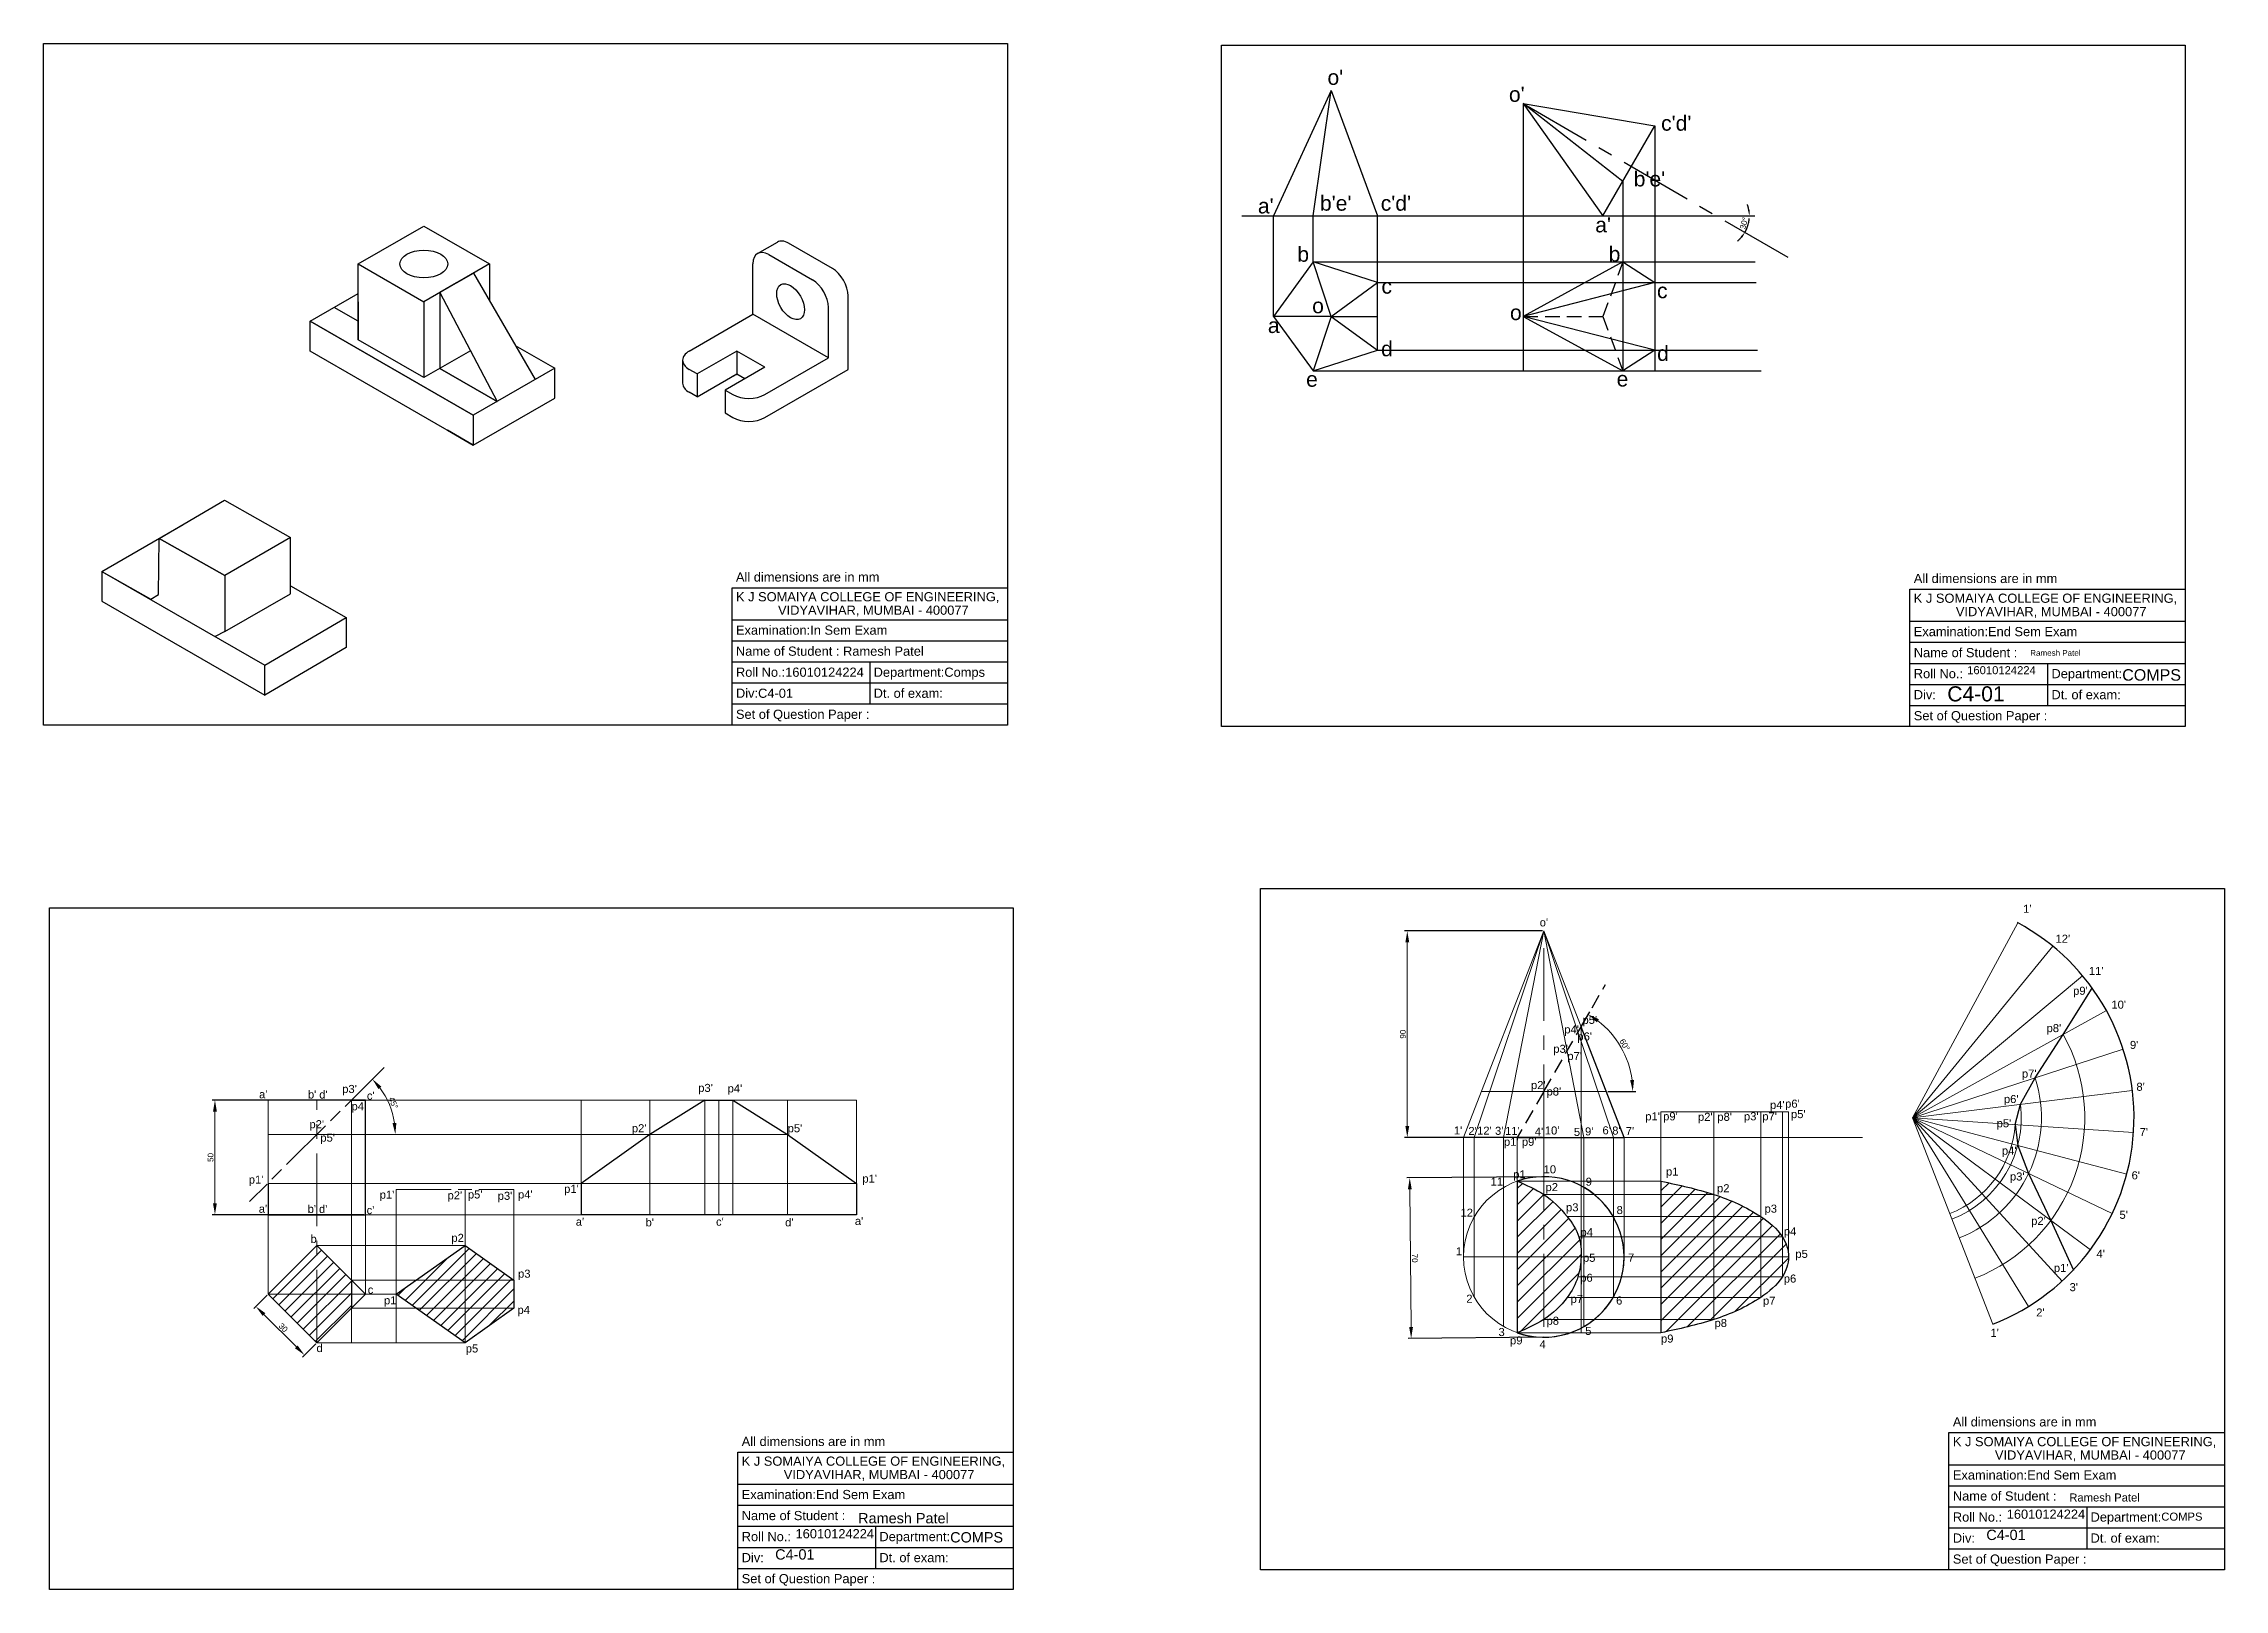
# Model space of a CAD drawing. Header units: millimetres. Extents: x 320 to 4122, y 180 to 2351.
# Drawn here: x 2645 to 3595, y 1206 to 1880 of the extents above; entities that cross this region are included whole.
import ezdxf

# ---------------------------------------------------------------- set-up
doc = ezdxf.new("R2010")
doc.units = ezdxf.units.MM
for name, pattern in [('ACAD_ISO08W100', [36, 24, -3, 6, -3]), ('CENTER', [50.8, 31.75, -6.35, 6.35, -6.35]), ('HIDDEN', [9.525, 6.35, -3.175])]:
    doc.linetypes.add(name, pattern=pattern)
doc.styles.add('Annotative', font='arial.ttf')
doc.styles.get("Standard").update_dxf_attribs({"font": 'arial.ttf'})
doc.dimstyles.new('Copy of ISO-25', dxfattribs={"dimtxt": 2.5, "dimasz": 5, "dimexe": 1.25, "dimexo": 0.625, "dimtad": 1, "dimtoh": 1, "dimtxsty": 'Standard', "dimcen": 2.5, "dimadec": 0, "dimazin": 0, "dimtfac": 1, "dimtmove": 0, "dimatfit": 3, "dimfxl": 1, "dimlwd": 9, "dimarcsym": 0})
doc.dimstyles.new('ISO-25', dxfattribs={"dimtxt": 2.5, "dimasz": 2.5, "dimexe": 1.25, "dimexo": 0.625, "dimtad": 1, "dimtxsty": 'Standard', "dimcen": 2.5, "dimadec": 0, "dimazin": 0, "dimtfac": 1, "dimtmove": 0, "dimatfit": 3, "dimfxl": 1, "dimarcsym": 0})
pattern_1 = [(45, (1401.2404, 1368.169), (-2.65165, 2.65165), [])]
pattern_2 = [(45, (1401.5303, 1468.1666), (-3.535534, 3.535534), [])]

msp = doc.modelspace()

# ---------------------------------------------------------------- texts
for s, height, p in [('All dimensions are in mm', 4.00791, (2946.46, 1645.315)), ('K J SOMAIYA COLLEGE OF ENGINEERING, ', 4.00791, (2946.46, 1636.708)), ('VIDYAVIHAR, MUMBAI - 400077', 4.00791, (2964.797, 1630.856)), ('Examination:In Sem Exam ', 4.00791, (2946.46, 1622.159)), ('Name of Student : Ramesh Patel', 4.00791, (2946.46, 1612.992)), ('Roll No.:16010124224', 4.00791, (2946.46, 1603.826)), ('Department:Comps ', 4.00791, (3006.46, 1603.826)), ('Div:C4-01', 4.0079, (2946.46, 1594.659)), ('Dt. of exam:', 4.00791, (3006.46, 1594.659)), ('Set of Question Paper : ', 4.00791, (2946.46, 1585.492))]:
    msp.add_text(s, height=height).set_placement(p)
at = {"lineweight": -3}
for s, height, p in [('All dimensions are in mm', 4.00791, (3459.701, 1644.686)), ('K J SOMAIYA COLLEGE OF ENGINEERING, ', 4.00791, (3459.701, 1636.078)), ('Examination:End Sem Exam ', 4.00791, (3459.701, 1621.529)), ('VIDYAVIHAR, MUMBAI - 400077', 4.00791, (3478.037, 1630.226)), ('Name of Student : ', 4.00791, (3459.701, 1612.363)), ('Roll No.: ', 4.0079, (3459.701, 1603.196)), ('Department: ', 4.00791, (3519.701, 1603.196)), ('Div: ', 4.0079, (3459.701, 1594.029)), ('Dt. of exam:', 4.00791, (3519.701, 1594.029)), ('Set of Question Paper : ', 4.00791, (3459.701, 1584.863)), ('All dimensions are in mm', 4.00791, (3476.73, 1277.076)), ('All dimensions are in mm', 4.00791, (2948.968, 1268.556)), ('K J SOMAIYA COLLEGE OF ENGINEERING, ', 4.00791, (2948.968, 1259.948)), ('K J SOMAIYA COLLEGE OF ENGINEERING, ', 4.00791, (3476.73, 1268.468)), ('VIDYAVIHAR, MUMBAI - 400077', 4.00791, (3495.066, 1262.616)), ('VIDYAVIHAR, MUMBAI - 400077', 4.00791, (2967.304, 1254.096)), ('Examination:End Sem Exam ', 4.00791, (3476.73, 1253.919)), ('Examination:End Sem Exam ', 4.00791, (2948.968, 1245.399)), ('Name of Student : ', 4.00791, (3476.73, 1244.753)), ('Name of Student : ', 4.00791, (2948.968, 1236.233)), ('Roll No.: ', 4.0079, (3476.73, 1235.586)), ('Department: ', 4.00791, (3536.73, 1235.586)), ('Roll No.: ', 4.0079, (2948.968, 1227.066)), ('Department: ', 4.00791, (3008.968, 1227.066)), ('Div: ', 4.0079, (3476.73, 1226.419)), ('Dt. of exam:', 4.00791, (3536.73, 1226.419)), ('Div: ', 4.0079, (2948.968, 1217.899)), ('Dt. of exam:', 4.00791, (3008.968, 1217.899)), ('Set of Question Paper : ', 4.00791, (3476.73, 1217.253)), ('Set of Question Paper : ', 4.00791, (2948.968, 1208.733))]:
    msp.add_text(s, height=height, dxfattribs=at).set_placement(p)
at = {"lineweight": 9}
for s, p in [("1'", (3507.328, 1500.966)), ("o'", (3296.697, 1495.013)), ("12'", (3521.47, 1487.92)), ("11'", (3535.987, 1473.845)), ("p9'", (3529.127, 1465.228)), ("p5'", (3315.339, 1452.535)), ("10'", (3545.823, 1459.172)), ("p4'", (3307.405, 1448.376)), ("p6'", (3313.113, 1445.321)), ("p8'", (3517.563, 1448.943)), ("9'", (3553.902, 1441.623)), ("p3'", (3302.615, 1439.924)), ("p7'", (3308.743, 1436.79)), ("p3'", (2774.893, 1422.437)), ("p3'", (2930.021, 1422.893)), ("p4'", (2942.839, 1422.673)), ("p2'", (3292.912, 1424.114)), ("p7'", (3506.826, 1429.115)), ("8'", (3556.712, 1423.372)), ("p4'", (2778.945, 1414.875)), ("p8'", (3299.675, 1421.314)), ("p4'", (3397.062, 1415.47)), ("p6'", (3403.635, 1416.007)), ("p6'", (3498.977, 1418.024)), ("p2'", (2760.615, 1407.063)), ("p2'", (2901.105, 1405.302)), ("p5'", (2968.987, 1405.302)), ("1'", (3259.303, 1404.325)), ("2'", (3265.609, 1404.101)), ("12'", (3269.409, 1404.249)), ("3'", (3277.238, 1404.183)), ("11'", (3281.622, 1404.157)), ("4'", (3294.583, 1403.862)), ("10'", (3298.926, 1404.326)), ("5'", (3311.582, 1403.704)), ("9'", (3316.454, 1403.919)), ("6'", (3324.054, 1404.408)), ("8'", (3328.288, 1404.295)), ("7'", (3334.198, 1404.092)), ("p1'", (3342.685, 1410.489)), ("p9'", (3350.486, 1410.489)), ("p2'", (3365.666, 1410.278)), ("p8'", (3374.099, 1410.278)), ("p3'", (3385.695, 1410.489)), ("p7'", (3393.706, 1410.489)), ("p5'", (3406.191, 1411.465)), ("p5'", (3495.809, 1407.474)), ("7'", (3558.118, 1403.657)), ("p5'", (2765.36, 1401.194)), ("p1'", (3281.122, 1399.406)), ("p9'", (3288.922, 1399.406)), ("p4'", (3498.106, 1395.548)), ('p1', (3285.133, 1385.204)), ('10', (3298.4, 1387.391)), ('p1', (3351.748, 1386.419)), ("p3'", (3501.608, 1384.274)), ("6'", (3554.605, 1384.764)), ("p1'", (2734.18, 1382.927)), ("p1'", (2791.238, 1376.352)), ("p2'", (2820.782, 1376.057)), ("p5'", (2829.646, 1376.438)), ("p3'", (2842.645, 1375.848)), ("p4'", (2851.508, 1376.438)), ("p1'", (2871.593, 1378.89)), ("p1'", (3001.565, 1383.358)), ('11', (3275.314, 1382.023)), ('p2', (3299.226, 1379.641)), ('9', (3316.717, 1381.998)), ('p2', (3373.967, 1379.149)), ('12', (3262.18, 1368.502)), ('p3', (3308.171, 1370.844)), ('8', (3330.207, 1369.643)), ('p3', (3394.665, 1370.257)), ("p2'", (3510.85, 1364.926)), ("5'", (3549.335, 1367.566)), ('b', (2761.077, 1357.056)), ('p2', (2822.472, 1357.533)), ('p4', (3314.472, 1360.004)), ('p4', (3403.074, 1360.371)), ('1', (3260.169, 1351.653)), ('p5', (3315.537, 1348.822)), ('7', (3335.204, 1348.926)), ('p5', (3408.096, 1350.538)), ("4'", (3539.314, 1350.572)), ('p3', (2851.514, 1341.919)), ('p6', (3314.35, 1340.139)), ('p6', (3403.058, 1339.78)), ("p1'", (3520.736, 1344.429)), ('c', (2786.012, 1334.93)), ('p1', (2793.11, 1330.296)), ('2', (3264.72, 1330.996)), ('p7', (3310.136, 1330.903)), ('6', (3329.992, 1330.204)), ('p7', (3394.007, 1330.15)), ("3'", (3527.581, 1336.033)), ('p4', (2851.268, 1326.13)), ('p8', (3299.67, 1321.396)), ('p8', (3372.875, 1320.415)), ("2'", (3513.073, 1325.013)), ('d', (2763.693, 1309.493)), ('p5', (2828.732, 1309.318)), ('3', (3278.744, 1316.466)), ('p9', (3283.765, 1312.84)), ('4', (3296.639, 1311.161)), ('5', (3316.524, 1316.972)), ('p9', (3349.558, 1313.621)), ("1'", (3493.104, 1316.132))]:
    msp.add_text(s, height=3.5, dxfattribs=at).set_placement(p)
at = {"linetype": 'ACAD_ISO08W100', "lineweight": 30}
for s, p in [("a'", (2738.649, 1420.093)), ("b'", (2759.951, 1420.007)), ("d'", (2764.895, 1419.986)), ("c'", (2785.654, 1419.506)), ("a'", (2738.532, 1370.2)), ("b'", (2759.834, 1370.114)), ("d'", (2764.778, 1370.094)), ("c'", (2785.537, 1369.613)), ("a'", (2876.661, 1364.573)), ("b'", (2907.067, 1364.275)), ("c'", (2937.772, 1364.573)), ("d'", (2967.88, 1364.275)), ("a'", (2998.286, 1364.871))]:
    msp.add_text(s, height=3.5, dxfattribs=at).set_placement(p)
at = {"color": 0, "linetype": 'HIDDEN', "attachment_point": 1, "style": 'Annotative'}
for s, insert, char_height, width in [("o'", (3204.224, 1868.408), 6.5759, 14.35582), ("o'", (3283.29, 1861.014), 6.5759, 14.35582), ("c'd'", (3349.594, 1848.425), 6.5759, 10.11626), ("b'e'", (3337.673, 1824.12), 6.5759, 12.04317), ("a'", (3173.907, 1812.357), 6.5759, 8.5528), ("b'e'", (3200.94, 1813.552), 6.5759, 12.04317), ("c'd'", (3227.435, 1813.552), 6.5759, 10.11626), ("a'", (3320.907, 1804.1), 6.5759, 8.5528), ('b', (3191.085, 1791.304), 6.576, 7.4142), ('b', (3326.756, 1791.385, 27.499), 6.576, 7.4142), ('c', (3227.739, 1777.39, 50), 6.576, 10.44167), ('c', (3347.801, 1775.395), 6.576, 10.44167), ('a', (3178.241, 1760.234), 6.576, 5.35288), ('o', (3197.549, 1768.869), 6.576, 2.87129), ('o', (3283.75, 1765.873), 6.576, 2.87129), ('d', (3227.59, 1750.102), 6.576, 11.26688), ('d', (3347.859, 1748.106), 6.576, 11.26688), ('e', (3194.916, 1736.819), 6.576, 21.40707), ('e', (3330.227, 1736.936), 6.576, 21.40707)]:
    msp.add_mtext(s, dxfattribs=dict(at, insert=insert, char_height=char_height, width=width))
at = {"color": 0, "lineweight": -3, "width": 67.57155, "attachment_point": 1, "style": 'Annotative'}
for insert, char_height in [((3510.451, 1615.471), 2.5), ((3527.48, 1247.861), 3.5), ((2999.718, 1239.341), 4.5)]:
    msp.add_mtext('Ramesh Patel', dxfattribs=dict(at, insert=insert, char_height=char_height))
at = {"color": 0, "linetype": 'CENTER', "lineweight": -3, "attachment_point": 1}
for s, width, gutter_width, insert, char_height in [('16010124224', 35.49995, 33.072, (3482.969, 1608.449), 3.5), ('C4-01', 37.18188, 32.88, (3474.297, 1599.676), 6.5759), ('16010124224', 35.29298, 32.88, (3500.202, 1240.839), 4), ('16010124224', 35.29298, 32.88, (2972.44, 1232.32), 4), ('C4-01', 37.18188, 32.88, (3491.326, 1232.066), 4.5), ('C4-01', 37.18188, 32.88, (2963.564, 1223.546), 4.5)]:
    msp.add_mtext_dynamic_manual_height_columns(s, width=width, gutter_width=gutter_width, heights=[0], dxfattribs=dict(at, insert=insert, char_height=char_height))
at = {"color": 0, "linetype": 'CENTER', "lineweight": -3, "width": 17.92962, "attachment_point": 1, "style": 'Annotative'}
for insert, char_height in [((3550.54, 1607.131), 5), ((3567.569, 1239.521), 3.5), ((3039.807, 1231.001), 4.5)]:
    msp.add_mtext('COMPS', dxfattribs=dict(at, insert=insert, char_height=char_height))

# ---------------------------------------------------------------- blocks, each defined once
blk = doc.blocks.new('*D30')
at = {"color": 0, "lineweight": -2, "transparency": 16777216}
for p, q in [((2784.38, 1419.33), (2718.19, 1419.33)), ((2784.38, 1369.33), (2718.19, 1369.33))]:
    blk.add_line(p, q, dxfattribs=at)
at = {"color": 0, "lineweight": 9, "transparency": 16777216}
blk.add_line((2719.44, 1374.33), (2719.44, 1414.33), dxfattribs=at)
for points in [[(2718.6, 1414.33), (2720.27, 1414.33), (2719.44, 1419.33)], [(2718.6, 1374.33), (2720.27, 1374.33), (2719.44, 1369.33)]]:
    blk.add_solid(points, dxfattribs=at)
at = {"layer": 'Defpoints', "color": 0, "lineweight": 9, "transparency": 16777216}
for p in [(2719.44, 1419.33), (2785, 1419.33), (2785, 1369.33)]:
    blk.add_point(p, dxfattribs=at)
at = {"color": 0, "lineweight": 9, "transparency": 16777216, "insert": (2717.53, 1394.33), "char_height": 2.5, "attachment_point": 5, "rotation": 90}
blk.add_mtext('50', dxfattribs=at)
blk = doc.blocks.new('*D31')
at = {"color": 0, "lineweight": -2, "transparency": 16777216}
for p, q in [((2742.13, 1334.29), (2736.36, 1328.52)), ((2763.35, 1313.08), (2757.58, 1307.31))]:
    blk.add_line(p, q, dxfattribs=at)
at = {"color": 0, "lineweight": 9, "transparency": 16777216}
blk.add_line((2754.92, 1311.72), (2740.78, 1325.87), dxfattribs=at)
for points in [[(2741.37, 1326.46), (2740.19, 1325.28), (2737.25, 1329.4)], [(2755.51, 1312.31), (2754.33, 1311.14), (2758.46, 1308.19)]]:
    blk.add_solid(points, dxfattribs=at)
at = {"layer": 'Defpoints', "color": 0, "lineweight": 9, "transparency": 16777216}
for p in [(2742.58, 1334.73), (2737.25, 1329.4), (2763.79, 1313.52)]:
    blk.add_point(p, dxfattribs=at)
at = {"color": 0, "lineweight": 9, "transparency": 16777216, "insert": (2749.2, 1320.14), "char_height": 2.5, "attachment_point": 5, "rotation": 315}
blk.add_mtext('30', dxfattribs=at)
blk = doc.blocks.new('*D32')
at = {"color": 0, "lineweight": 9, "transparency": 16777216}
blk.add_arc((2763.89, 1404.33), 34.15, 8.39604, 36.60396, dxfattribs=at)
for points in [[(2790.67, 1424.15), (2791.93, 1425.24), (2788.03, 1428.48)], [(2798.5, 1409.38), (2796.84, 1409.26), (2798.04, 1404.33)]]:
    blk.add_solid(points, dxfattribs=at)
at = {"layer": 'Defpoints', "color": 0, "lineweight": 9, "transparency": 16777216}
for p in [(2795.67, 1436.11), (2796.87, 1413.17), (2763.79, 1404.33), (2968.99, 1404.33), (2730.48, 1370.93)]:
    blk.add_point(p, dxfattribs=at)
at = {"color": 0, "lineweight": 30, "transparency": 16777216, "insert": (2797.19, 1418.12), "char_height": 2.5, "attachment_point": 5, "rotation": 292.5}
blk.add_mtext('45°', dxfattribs=at)
blk = doc.blocks.new('*D27')
at = {"color": 0, "linetype": 'HIDDEN', "lineweight": -2, "transparency": 16777216}
for start, end in [(9.97765, 19.9553), (329.82744, 360), (309.87214, 319.84979)]:
    blk.add_arc((3373.69, 1804.76), 14.37, start, end, dxfattribs=at)
at = {"color": 0, "linetype": 'HIDDEN', "lineweight": 9, "transparency": 16777216}
for points in [[(3388.27, 1807.29), (3387.44, 1807.21), (3388.07, 1804.76)], [(3384.34, 1795.73), (3385.02, 1795.25), (3386.12, 1797.54)]]:
    blk.add_solid(points, dxfattribs=at)
at = {"layer": 'Defpoints', "color": 0, "linetype": 'HIDDEN', "lineweight": 9, "transparency": 16777216}
for p in [(3289.54, 1853.68), (3166.89, 1804.76), (3387.19, 1799.82), (3390.52, 1804.76, 50), (3405.53, 1786.25)]:
    blk.add_point(p, dxfattribs=at)
at = {"color": 0, "linetype": 'HIDDEN', "transparency": 16777216, "insert": (3385.74, 1801.51), "char_height": 2.5, "attachment_point": 5, "rotation": 74.91372}
blk.add_mtext('30°', dxfattribs=at)
blk = doc.blocks.new('*U37')
at = {"lineweight": 9}
blk.add_line((-25.3, 41.12), (25.3, -41.12), dxfattribs=at)
blk = doc.blocks.new('*U38')
at = {"color": 0, "linetype": 'ByBlock', "lineweight": -2, "transparency": 16777216}
for p, rotation in [((1802.74, 138.59), 120.0345967717313), ((1810.37, 133.48), 109.1223607015739), ((1816.89, 127.02), 98.21012463141652), ((1822.07, 119.44), 87.29788856125911), ((1825.73, 111.01), 76.38565249110171), ((1827.72, 102.05), 65.47341642094432), ((1827.98, 92.87), 54.56118035078692), ((1826.5, 83.81), 43.64894428062951), ((1823.33, 75.2), 32.73670821047211), ((1818.58, 67.33), 21.82447214031475), ((1812.43, 60.51), 10.9122360701573)]:
    blk.add_blockref('*U37', p, dxfattribs=dict(at, rotation=rotation))
blk.add_blockref('*U37', (1805.11, 54.98), dxfattribs=at)
blk = doc.blocks.new('*D39')
at = {"color": 0, "lineweight": -2, "transparency": 16777216}
for p, q in [((3297.55, 1385.94), (3238.82, 1385.41)), ((3298.17, 1315.94), (3239.44, 1315.42))]:
    blk.add_line(p, q, dxfattribs=at)
at = {"color": 0, "lineweight": 9, "transparency": 16777216}
blk.add_line((3240.11, 1380.42), (3240.65, 1320.43), dxfattribs=at)
for points in [[(3240.95, 1380.43), (3239.28, 1380.42), (3240.07, 1385.42)], [(3241.48, 1320.43), (3239.81, 1320.42), (3240.69, 1315.43)]]:
    blk.add_solid(points, dxfattribs=at)
at = {"layer": 'Defpoints', "color": 0, "lineweight": 9, "transparency": 16777216}
for p in [(3298.17, 1385.94), (3240.69, 1315.43), (3298.79, 1315.94)]:
    blk.add_point(p, dxfattribs=at)
at = {"color": 0, "lineweight": 9, "transparency": 16777216, "insert": (3242.28, 1350.44), "char_height": 2.5, "attachment_point": 5, "rotation": 270.51083}
blk.add_mtext('70', dxfattribs=at)
blk = doc.blocks.new('*D40')
at = {"color": 0, "lineweight": -2, "transparency": 16777216}
for p, q in [((3297.86, 1493.06), (3237.75, 1493.06)), ((3297.86, 1403.06), (3237.75, 1403.06))]:
    blk.add_line(p, q, dxfattribs=at)
at = {"color": 0, "lineweight": 9, "transparency": 16777216}
blk.add_line((3239, 1408.06), (3239, 1488.06), dxfattribs=at)
for points in [[(3238.17, 1488.06), (3239.84, 1488.06), (3239, 1493.06)], [(3238.17, 1408.06), (3239.84, 1408.06), (3239, 1403.06)]]:
    blk.add_solid(points, dxfattribs=at)
at = {"layer": 'Defpoints', "color": 0, "lineweight": 9, "transparency": 16777216}
for p in [(3239, 1493.06), (3298.48, 1493.06), (3298.48, 1403.06)]:
    blk.add_point(p, dxfattribs=at)
at = {"color": 0, "lineweight": 9, "transparency": 16777216, "insert": (3237.1, 1448.06), "char_height": 2.5, "attachment_point": 5, "rotation": 90}
blk.add_mtext('90', dxfattribs=at)
blk = doc.blocks.new('*D41')
at = {"color": 0, "lineweight": -2, "transparency": 16777216}
for p, q in [((3315.06, 1451.78), (3318.51, 1457.75)), ((3326.33, 1423.06), (3338.53, 1423.06))]:
    blk.add_line(p, q, dxfattribs=at)
at = {"color": 0, "lineweight": 9, "transparency": 16777216}
blk.add_arc((3298.48, 1423.06), 38.8, 7.38883, 52.61117, dxfattribs=at)
for points in [[(3321.58, 1453.2), (3322.5, 1454.58), (3317.88, 1456.66)], [(3337.79, 1428.11), (3336.13, 1428), (3337.28, 1423.06)]]:
    blk.add_solid(points, dxfattribs=at)
at = {"layer": 'Defpoints', "color": 0, "lineweight": 9, "transparency": 16777216}
for p in [(3314.75, 1451.24), (3334.94, 1436.33), (3271.26, 1423.06), (3298.48, 1423.06), (3325.7, 1423.06)]:
    blk.add_point(p, dxfattribs=at)
at = {"color": 0, "lineweight": 9, "transparency": 16777216, "insert": (3333.73, 1443.41), "char_height": 2.5, "attachment_point": 5, "rotation": 300}
blk.add_mtext('60°', dxfattribs=at)

# ---------------------------------------------------------------- dimensions: what is measured, and where the dimension line sits
at = {"color": 0, "linetype": 'HIDDEN'}
dim = msp.add_angular_dim_2l(base=(3387.192, 1799.816), line1=((3289.545, 1853.682), (3405.534, 1786.249)), line2=((3166.886, 1804.76), (3390.517, 1804.76, 50)), dimstyle='ISO-25', dxfattribs=at)
dim.commit()
dim.dimension.update_dxf_attribs({"geometry": '*D27', "text_midpoint": (3385.737, 1801.514)})
at = {"lineweight": 9}
for base, p1, p2, picture, middle in [((3239.003, 1493.063), (3298.482, 1403.063), (3298.482, 1493.063), '*D40', (3237.101, 1448.063)), ((2719.436, 1419.33), (2785.002, 1369.33), (2785.002, 1419.33), '*D30', (2717.534, 1394.33))]:
    dim = msp.add_linear_dim(base=base, p1=p1, p2=p2, angle=90, dimstyle='Copy of ISO-25', dxfattribs=at)
    dim.commit()
    dim.dimension.update_dxf_attribs({"geometry": picture, "text_midpoint": middle})
dim = msp.add_angular_dim_2l(base=(3334.941, 1436.333), line1=((3325.704, 1423.063), (3271.26, 1423.063)), line2=((3298.482, 1423.063), (3314.748, 1451.236)), dimstyle='Copy of ISO-25', dxfattribs=at)
dim.commit()
dim.dimension.update_dxf_attribs({"geometry": '*D41', "text_midpoint": (3333.73, 1443.413)})
at = {"lineweight": 30}
dim = msp.add_angular_dim_2l(base=(2796.873, 1413.169), line1=((2763.789, 1404.33), (2968.987, 1404.33)), line2=((2730.482, 1370.927), (2795.67, 1436.115)), dimstyle='Copy of ISO-25', dxfattribs=at)
dim.commit()
dim.dimension.update_dxf_attribs({"geometry": '*D32', "text_midpoint": (2797.189, 1418.125)})
at = {"lineweight": 9}
for p1, p2, distance, picture, middle in [((3298.17, 1385.942), (3298.794, 1315.944), -58.104, '*D39', (3242.282, 1350.442)), ((2763.789, 1313.519), (2742.576, 1334.732), 7.538, '*D31', (2749.197, 1320.141))]:
    dim = msp.add_aligned_dim(p1=p1, p2=p2, distance=distance, dimstyle='Copy of ISO-25', dxfattribs=at)
    dim.commit()
    dim.dimension.update_dxf_attribs({"geometry": picture, "text_midpoint": middle})

# ---------------------------------------------------------------- hatches: boundary and pattern name
at = {"lineweight": 30}
h = msp.add_hatch(dxfattribs=at)
h.set_pattern_fill('ANSI31', color=0, scale=40)
h.set_pattern_definition(pattern_2)
edge = h.paths.add_edge_path()
edge.add_spline(control_points=[(3298.482, 1378.165), (3294.912, 1380.534), (3290.924, 1382.259), (3286.935, 1383.983)], knot_values=[0, 0, 0, 0, 12.9299762, 12.9299762, 12.9299762, 12.9299762], degree=3, periodic=0)
edge.add_line((3286.935, 1383.983), (3286.935, 1317.903))
edge.add_spline(control_points=[(3286.935, 1317.903), (3290.903, 1319.638), (3294.871, 1321.373), (3298.482, 1323.721)], knot_values=[0, 0, 0, 0, 12.9299762, 12.9299762, 12.9299762, 12.9299762], degree=3, periodic=0)
edge.add_line((3298.482, 1323.721), (3298.482, 1378.165))
edge = h.paths.add_edge_path()
edge.add_spline(control_points=[(3314.748, 1353.642), (3314.667, 1355.733), (3314.378, 1357.803), (3313.755, 1359.761)], knot_values=[37.0967198, 37.0967198, 37.0967198, 37.0967198, 43.3045319, 43.3045319, 43.3045319, 43.3045319], degree=3, periodic=0)
edge.add_spline(control_points=[(3313.755, 1359.761), (3312.733, 1362.971), (3310.811, 1365.879), (3308.664, 1368.579)], knot_values=[0, 0, 0, 0, 10.1819545, 10.1819545, 10.1819545, 10.1819545], degree=3, periodic=0)
edge.add_spline(control_points=[(3308.664, 1368.579), (3305.716, 1372.287), (3302.344, 1375.603), (3298.482, 1378.165)], knot_values=[0, 0, 0, 0, 13.984789, 13.984789, 13.984789, 13.984789], degree=3, periodic=0)
edge.add_line((3298.482, 1378.165), (3298.482, 1323.721))
edge.add_spline(control_points=[(3298.482, 1323.721), (3302.388, 1326.261), (3305.877, 1329.518), (3308.664, 1333.307)], knot_values=[0, 0, 0, 0, 13.984789, 13.984789, 13.984789, 13.984789], degree=3, periodic=0)
edge.add_spline(control_points=[(3308.664, 1333.307), (3310.695, 1336.069), (3312.353, 1339.113), (3313.372, 1342.347)], knot_values=[0, 0, 0, 0, 10.1915731, 10.1915731, 10.1915731, 10.1915731], degree=3, periodic=0)
edge.add_spline(control_points=[(3313.372, 1342.347), (3314.242, 1345.108), (3314.645, 1348.008), (3314.748, 1350.943)], knot_values=[0, 0, 0, 0, 8.7059748, 8.7059748, 8.7059748, 8.7059748], degree=3, periodic=0)
edge.add_line((3314.748, 1350.943), (3314.748, 1353.642))
h = msp.add_hatch(dxfattribs=at)
h.set_pattern_fill('ANSI31', color=0, scale=40)
h.set_pattern_definition(pattern_2)
edge = h.paths.add_edge_path()
edge.add_spline(control_points=[(3372.649, 1378.165), (3365.113, 1380.646), (3357.334, 1382.315), (3349.554, 1383.983)], knot_values=[0, 0, 0, 0, 23.8156311, 23.8156311, 23.8156311, 23.8156311], degree=3, periodic=0)
edge.add_line((3349.554, 1383.983), (3349.554, 1378.165))
edge.add_line((3349.554, 1378.165), (3372.649, 1378.165))
h.paths.add_polyline_path([(3372.649, 1378.165), (3349.554, 1378.165), (3349.554, 1368.579), (3372.649, 1368.579)])
h.paths.add_polyline_path([(3372.649, 1368.579), (3349.554, 1368.579), (3349.554, 1359.761), (3372.649, 1359.761)])
h.paths.add_polyline_path([(3372.649, 1359.761), (3349.554, 1359.761), (3349.554, 1350.943), (3372.649, 1350.943)])
h.paths.add_polyline_path([(3372.649, 1350.943), (3349.554, 1350.943), (3349.554, 1342.347), (3372.649, 1342.347)])
h.paths.add_polyline_path([(3372.649, 1342.347), (3349.554, 1342.347), (3349.554, 1333.307), (3372.649, 1333.307)])
h.paths.add_polyline_path([(3372.649, 1333.307), (3349.554, 1333.307), (3349.554, 1323.721), (3372.649, 1323.721)])
edge = h.paths.add_edge_path()
edge.add_spline(control_points=[(3349.554, 1317.903), (3357.326, 1319.58), (3365.097, 1321.258), (3372.649, 1323.721)], knot_values=[0, 0, 0, 0, 23.8156311, 23.8156311, 23.8156311, 23.8156311], degree=3, periodic=0)
edge.add_line((3372.649, 1323.721), (3349.554, 1323.721))
edge.add_line((3349.554, 1323.721), (3349.554, 1317.903))
edge = h.paths.add_edge_path()
edge.add_spline(control_points=[(3372.649, 1323.721), (3379.785, 1326.049), (3386.726, 1329.079), (3393.012, 1333.307)], knot_values=[0, 0, 0, 0, 22.5075747, 22.5075747, 22.5075747, 22.5075747], degree=3, periodic=0)
edge.add_line((3393.012, 1333.307), (3372.649, 1333.307))
edge.add_line((3372.649, 1333.307), (3372.649, 1323.721))
h.paths.add_polyline_path([(3393.012, 1342.347), (3372.649, 1342.347), (3372.649, 1333.307), (3393.012, 1333.307)])
h.paths.add_polyline_path([(3393.012, 1350.943), (3372.649, 1350.943), (3372.649, 1342.347), (3393.012, 1342.347)])
h.paths.add_polyline_path([(3393.012, 1359.761), (3372.649, 1359.761), (3372.649, 1350.943), (3393.012, 1350.943)])
h.paths.add_polyline_path([(3393.012, 1368.579), (3372.649, 1368.579), (3372.649, 1359.761), (3393.012, 1359.761)])
edge = h.paths.add_edge_path()
edge.add_spline(control_points=[(3393.012, 1368.579), (3386.675, 1372.751), (3379.77, 1375.821), (3372.649, 1378.165)], knot_values=[0, 0, 0, 0, 22.5075747, 22.5075747, 22.5075747, 22.5075747], degree=3, periodic=0)
edge.add_line((3372.649, 1378.165), (3372.649, 1368.579))
edge.add_line((3372.649, 1368.579), (3393.012, 1368.579))
edge = h.paths.add_edge_path()
edge.add_spline(control_points=[(3402.428, 1359.761), (3400.09, 1363.434), (3396.645, 1366.187), (3393.012, 1368.579)], knot_values=[0, 0, 0, 0, 12.8996252, 12.8996252, 12.8996252, 12.8996252], degree=3, periodic=0)
edge.add_line((3393.012, 1368.579), (3393.012, 1359.761))
edge.add_line((3393.012, 1359.761), (3402.428, 1359.761))
h.paths.add_polyline_path([(3402.428, 1359.761), (3393.012, 1359.761), (3393.012, 1350.943), (3402.428, 1350.943)])
h.paths.add_polyline_path([(3402.428, 1350.943), (3393.012, 1350.943), (3393.012, 1342.347), (3402.428, 1342.347)])
edge = h.paths.add_edge_path()
edge.add_spline(control_points=[(3393.012, 1333.307), (3396.658, 1335.759), (3400.082, 1338.615), (3402.428, 1342.347)], knot_values=[0, 0, 0, 0, 13.051927, 13.051927, 13.051927, 13.051927], degree=3, periodic=0)
edge.add_line((3402.428, 1342.347), (3393.012, 1342.347))
edge.add_line((3393.012, 1342.347), (3393.012, 1333.307))
edge = h.paths.add_edge_path()
edge.add_spline(control_points=[(3405.18, 1351.157), (3405.155, 1354.172), (3404.063, 1357.191), (3402.428, 1359.761)], knot_values=[59.222831, 59.222831, 59.222831, 59.222831, 68.2470268, 68.2470268, 68.2470268, 68.2470268], degree=3, periodic=0)
edge.add_line((3402.428, 1359.761), (3402.428, 1350.943))
edge.add_line((3402.428, 1350.943), (3405.18, 1350.943))
edge.add_line((3405.18, 1350.943), (3405.18, 1351.157))
edge = h.paths.add_edge_path()
edge.add_spline(control_points=[(3402.428, 1342.347), (3404.049, 1344.927), (3405.155, 1347.928), (3405.18, 1350.943)], knot_values=[0, 0, 0, 0, 9.0264612, 9.0264612, 9.0264612, 9.0264612], degree=3, periodic=0)
edge.add_line((3405.18, 1350.943), (3402.428, 1350.943))
edge.add_line((3402.428, 1350.943), (3402.428, 1342.347))
h = msp.add_hatch(dxfattribs=at)
h.set_pattern_fill('ANSI31', color=0, scale=30)
h.set_pattern_definition(pattern_1)
h.paths.add_polyline_path([(2763.789, 1334.732), (2778.885, 1334.732), (2778.885, 1340.849), (2763.789, 1355.946)])
h.paths.add_polyline_path([(2763.789, 1334.732), (2763.789, 1313.519), (2778.885, 1328.616), (2778.885, 1334.732)])
h.paths.add_polyline_path([(2742.576, 1334.732), (2763.789, 1313.519), (2763.789, 1334.732)])
h.paths.add_polyline_path([(2763.789, 1355.946), (2742.576, 1334.732), (2763.789, 1334.732)])
h = msp.add_hatch(dxfattribs=at)
h.set_pattern_fill('ANSI31', color=0, scale=30)
h.set_pattern_definition(pattern_1)
h.paths.add_polyline_path([(2828.449, 1355.946), (2807.051, 1340.849), (2828.449, 1340.849)])
h.paths.add_polyline_path([(2828.449, 1340.849), (2807.051, 1340.849), (2798.381, 1334.732), (2807.051, 1328.616), (2828.449, 1328.616)])
h.paths.add_polyline_path([(2828.449, 1328.616), (2807.051, 1328.616), (2828.449, 1313.519)])
h.paths.add_polyline_path([(2849.73, 1328.616), (2828.449, 1328.616), (2828.449, 1313.519)])
h.paths.add_polyline_path([(2849.73, 1340.849), (2828.449, 1340.849), (2828.449, 1328.616), (2849.73, 1328.616)])
h.paths.add_polyline_path([(2828.449, 1355.946), (2828.449, 1340.849), (2849.73, 1340.849)])

# ---------------------------------------------------------------- linework, layer by layer
for p, q in [((2644.782, 1879.81), (3064.782, 1879.81)), ((2644.782, 1582.81), (2644.782, 1879.81)), ((3064.782, 1879.81), (3064.782, 1582.81)), ((2944.782, 1642.633), (3064.782, 1642.633)), ((2944.782, 1582.81), (2944.782, 1642.633)), ((3064.782, 1637.81), (3064.782, 1582.81)), ((2944.782, 1628.643), (3064.782, 1628.643)), ((2944.782, 1619.476), (3064.782, 1619.476)), ((2944.782, 1610.31), (3064.782, 1610.31)), ((3004.782, 1610.31), (3004.782, 1591.976)), ((2944.782, 1601.143), (3064.782, 1601.143)), ((2944.782, 1591.976), (3064.782, 1591.976)), ((3064.782, 1582.81), (2644.782, 1582.81)), ((3064.782, 1582.81), (2944.782, 1582.81))]:
    msp.add_line(p, q)
at = {"lineweight": -3}
for p, q in [((3158.023, 1879.18), (3578.023, 1879.18)), ((3158.023, 1582.18), (3158.023, 1879.18)), ((3578.023, 1879.18), (3578.023, 1582.18)), ((3458.023, 1642.003), (3578.023, 1642.003)), ((3458.023, 1582.18), (3458.023, 1642.003)), ((3578.023, 1637.18), (3578.023, 1582.18)), ((3458.023, 1628.013), (3578.023, 1628.013)), ((3458.023, 1618.847), (3578.023, 1618.847)), ((3458.023, 1609.68), (3578.023, 1609.68)), ((3518.023, 1609.68), (3518.023, 1591.347)), ((3458.023, 1600.513), (3578.023, 1600.513)), ((3458.023, 1591.347), (3578.023, 1591.347)), ((3578.023, 1582.18), (3158.023, 1582.18)), ((3578.023, 1582.18), (3458.023, 1582.18)), ((3175.052, 1511.57), (3595.052, 1511.57)), ((3175.052, 1214.57), (3175.052, 1511.57)), ((3595.052, 1511.57), (3595.052, 1214.57)), ((2647.29, 1503.05), (3067.29, 1503.05)), ((2647.29, 1206.05), (2647.29, 1503.05)), ((3067.29, 1503.05), (3067.29, 1206.05)), ((3475.052, 1274.393), (3595.052, 1274.393)), ((3475.052, 1214.57), (3475.052, 1274.393)), ((2947.29, 1265.874), (3067.29, 1265.874)), ((2947.29, 1206.05), (2947.29, 1265.874)), ((3595.052, 1269.57), (3595.052, 1214.57)), ((3067.29, 1261.05), (3067.29, 1206.05)), ((3475.052, 1260.404), (3595.052, 1260.404)), ((2947.29, 1251.884), (3067.29, 1251.884)), ((3475.052, 1251.237), (3595.052, 1251.237)), ((2947.29, 1242.717), (3067.29, 1242.717)), ((3475.052, 1242.07), (3595.052, 1242.07)), ((3535.052, 1242.07), (3535.052, 1223.737)), ((2947.29, 1233.55), (3067.29, 1233.55)), ((3007.29, 1233.55), (3007.29, 1215.217)), ((3475.052, 1232.904), (3595.052, 1232.904)), ((2947.29, 1224.384), (3067.29, 1224.384)), ((3475.052, 1223.737), (3595.052, 1223.737)), ((2947.29, 1215.217), (3067.29, 1215.217)), ((3595.052, 1214.57), (3175.052, 1214.57)), ((3595.052, 1214.57), (3475.052, 1214.57)), ((3067.29, 1206.05), (2647.29, 1206.05)), ((3067.29, 1206.05), (2947.29, 1206.05))]:
    msp.add_line(p, q, dxfattribs=at)
at = {"color": 0, "lineweight": 30}
for p, q in [((3205.774, 1859.303), (3180.774, 1804.76)), ((3198.049, 1804.76), (3205.774, 1859.303)), ((3205.774, 1859.303), (3226, 1804.76)), ((3289.545, 1853.682), (3324.281, 1804.76)), ((3289.545, 1853.682), (3346.894, 1843.926)), ((3332.918, 1819.72), (3289.545, 1853.682)), ((3324.281, 1804.76), (3346.894, 1843.926)), ((3166.886, 1804.76), (3390.517, 1804.76, 50)), ((3180.774, 1760.925), (3180.774, 1804.76)), ((3198.049, 1784.701), (3198.049, 1804.76)), ((3226, 1775.62), (3226, 1804.76)), ((3205.774, 1760.925), (3198.049, 1784.701)), ((3332.918, 1784.701), (3289.545, 1760.925)), ((3332.918, 1784.701), (3346.894, 1775.62)), ((3205.774, 1760.925), (3226, 1775.62)), ((3346.894, 1775.62), (3289.545, 1760.925)), ((3346.894, 1775.62), (3346.894, 1746.23)), ((3205.774, 1760.925), (3180.774, 1760.925)), ((3205.774, 1760.925), (3198.049, 1737.149)), ((3205.774, 1760.925), (3226, 1746.23)), ((3205.774, 1760.925), (3226, 1760.925)), ((3346.894, 1746.23), (3289.545, 1760.925)), ((3289.545, 1760.925), (3332.918, 1737.149)), ((3346.894, 1746.23), (3332.918, 1737.149))]:
    msp.add_line(p, q, dxfattribs=at)
at = {"color": 0}
for p, q in [((3289.545, 1853.682), (3289.545, 1737.149, 47.329)), ((3346.894, 1843.926), (3346.894, 1737.149)), ((3332.918, 1819.72), (3332.918, 1737.149)), ((3198.049, 1784.701), (3390.558, 1784.701, 41.131)), ((3226, 1775.62), (3391.007, 1775.62, 39.974)), ((3226, 1746.23), (3391.665, 1746.23, 40.133)), ((3198.049, 1737.149), (3393.242, 1737.149, 41.589))]:
    msp.add_line(p, q, dxfattribs=at)
at = {"color": 0, "linetype": 'CENTER'}
msp.add_line((3289.545, 1853.682), (3405.534, 1786.249), dxfattribs=at)
at = {"lineweight": 30}
for p, q in [((2781.888, 1783.76), (2810.467, 1800.26)), ((2810.467, 1800.26), (2839.046, 1783.76)), ((2955.859, 1788.3), (2964.519, 1793.3)), ((2960.758, 1787.815), (2979.811, 1776.815)), ((2988.471, 1781.815), (2969.418, 1792.815)), ((2781.888, 1750.76), (2781.888, 1783.76)), ((2781.888, 1783.76), (2810.467, 1767.26)), ((2781.888, 1750.76), (2781.888, 1783.76)), ((2839.046, 1783.76), (2810.467, 1767.26)), ((2824.757, 1775.51), (2832.118, 1779.76)), ((2832.118, 1779.76), (2858.908, 1733.357)), ((2839.046, 1783.76), (2839.046, 1767.76)), ((2953.83, 1761.815), (2953.83, 1783.815)), ((2760.991, 1758.824), (2781.888, 1770.889)), ((2781.888, 1750.76), (2781.888, 1775.26)), ((2781.888, 1750.76), (2781.888, 1775.26)), ((2781.888, 1750.76), (2781.888, 1775.26)), ((2824.757, 1775.51), (2817.395, 1771.26)), ((2817.395, 1771.26), (2817.395, 1738.26)), ((2817.395, 1771.26), (2842.398, 1723.824)), ((2995.399, 1737.815), (2995.399, 1769.815)), ((2832.005, 1717.824), (2760.991, 1758.824)), ((2760.991, 1745.824), (2760.991, 1758.824)), ((2760.991, 1758.824), (2832.005, 1717.824)), ((2781.888, 1758.76), (2771.384, 1764.824)), ((2781.888, 1750.76), (2781.888, 1767.26)), ((2781.888, 1767.26), (2781.888, 1750.76)), ((2810.467, 1767.26), (2810.467, 1734.26)), ((2926.117, 1745.815), (2953.83, 1761.815)), ((2986.739, 1742.815), (2953.83, 1761.815)), ((2986.739, 1742.815), (2986.739, 1764.815)), ((2810.467, 1734.26), (2781.888, 1750.76)), ((2832.005, 1704.824), (2760.991, 1745.824)), ((2830.731, 1745.959), (2810.467, 1734.26)), ((2850.304, 1748.26), (2867.512, 1738.324)), ((2923.247, 1741.815), (2923.247, 1731.815)), ((2946.902, 1745.815), (2929.581, 1735.815)), ((2959.026, 1738.815), (2946.902, 1745.815)), ((2946.902, 1745.815), (2946.902, 1735.815)), ((2959.026, 1726.815), (2986.739, 1742.815)), ((2817.395, 1738.26), (2842.398, 1723.824)), ((2842.398, 1723.824), (2817.395, 1738.26)), ((2867.512, 1738.324), (2832.005, 1717.824)), ((2867.512, 1725.324), (2867.512, 1738.324)), ((2929.581, 1735.815), (2926.117, 1737.815)), ((2929.581, 1735.815), (2929.581, 1725.815)), ((2929.581, 1725.815), (2946.902, 1735.815)), ((2959.026, 1738.815), (2941.705, 1728.815)), ((2946.902, 1735.815), (2950.366, 1733.815)), ((2959.026, 1716.815), (2995.399, 1737.815)), ((2832.005, 1704.824), (2867.512, 1725.324)), ((2929.581, 1725.815), (2926.117, 1727.815)), ((2941.705, 1728.815), (2941.705, 1718.815)), ((2941.705, 1728.815), (2945.17, 1726.815)), ((2832.005, 1704.824), (2820.747, 1711.324)), ((2820.747, 1711.324), (2832.005, 1704.824)), ((2832.005, 1717.824), (2832.005, 1704.824)), ((2832.005, 1717.824), (2832.005, 1704.824)), ((2941.705, 1718.815), (2945.17, 1716.815)), ((2832.005, 1704.824), (2832.005, 1704.824)), ((2695.12, 1664.134), (2723.596, 1680.81)), ((2723.596, 1680.81), (2752.309, 1664.545)), ((2670.154, 1649.757), (2705.661, 1670.257)), ((2694.909, 1639.635), (2695.12, 1664.134)), ((2723.73, 1648.045), (2695.12, 1664.134)), ((2695.12, 1664.134), (2723.73, 1648.045)), ((2752.309, 1664.545), (2723.73, 1648.045)), ((2752.347, 1639.979), (2752.309, 1664.545)), ((2670.154, 1649.757), (2741.214, 1608.837)), ((2670.154, 1649.757), (2670.154, 1636.757)), ((2670.154, 1649.757), (2691.445, 1637.635)), ((2723.73, 1648.045), (2723.73, 1623.545)), ((2670.154, 1636.757), (2741.168, 1595.757)), ((2691.445, 1637.635), (2694.909, 1639.635)), ((2723.73, 1623.545), (2752.347, 1639.979)), ((2752.342, 1643.495), (2776.563, 1629.609)), ((2741.214, 1608.837), (2776.563, 1629.609)), ((2741.214, 1608.837), (2776.563, 1629.609)), ((2776.563, 1629.609), (2776.563, 1616.609)), ((2723.73, 1623.545), (2719.471, 1621.358)), ((2776.563, 1616.609), (2741.168, 1595.757)), ((2741.168, 1595.757), (2741.214, 1608.837)), ((3524.862, 1447.947), (3537.473, 1468.075)), ((3333.482, 1403.063), (3314.748, 1451.236)), ((3512.547, 1428.999), (3524.862, 1447.947)), ((3506.184, 1417.492), (3512.547, 1428.999)), ((2778.885, 1419.33), (2785.002, 1419.33)), ((2785.002, 1419.33), (2782.13, 1419.33)), ((2785.002, 1369.33), (2785.002, 1419.33)), ((2932.87, 1419.33), (2908.987, 1404.33)), ((2932.87, 1419.33), (2945.104, 1419.33)), ((2945.104, 1419.33), (2968.987, 1404.33)), ((3503.886, 1408.646), (3506.184, 1417.492)), ((3503.886, 1408.646), (3504.982, 1399.572)), ((2908.987, 1404.33), (2878.987, 1383.021)), ((2968.987, 1404.33), (2998.987, 1383.021)), ((3286.935, 1403.063), (3333.482, 1403.063)), ((3504.982, 1399.572), (3509.752, 1387.318)), ((2742.576, 1383.021), (2742.576, 1369.33)), ((2878.987, 1383.021), (2878.987, 1369.33)), ((2998.987, 1383.021), (2998.987, 1369.33)), ((3286.935, 1383.983), (3286.935, 1317.903)), ((3349.554, 1383.983), (3349.554, 1317.903)), ((3509.752, 1387.318), (3519.427, 1366.896)), ((2742.576, 1369.33), (2785.002, 1369.33)), ((2998.987, 1369.33), (2878.987, 1369.33)), ((3519.427, 1366.896), (3529.239, 1345.264)), ((2798.381, 1334.732), (2828.449, 1355.946)), ((2828.449, 1355.946), (2849.73, 1340.849)), ((2778.885, 1340.849), (2778.885, 1328.616)), ((2849.73, 1340.849), (2849.73, 1328.616)), ((2828.449, 1313.519), (2798.381, 1334.732)), ((2849.73, 1328.616), (2828.449, 1313.519))]:
    msp.add_line(p, q, dxfattribs=at)
at = {"color": 0, "lineweight": -3}
for p, q in [((3180.774, 1804.76), (3226, 1804.76)), ((3264.449, 1804.76, 21.813), (3288.066, 1804.76, 27.094))]:
    msp.add_line(p, q, dxfattribs=at)
at = {"color": 0, "linetype": 'HIDDEN', "lineweight": 30}
for p, q in [((3332.918, 1784.701), (3324.281, 1760.925, 15.815)), ((3289.545, 1760.925), (3324.281, 1760.925, 15.815)), ((3324.281, 1760.925, 15.815), (3332.918, 1737.149))]:
    msp.add_line(p, q, dxfattribs=at)
at = {"lineweight": 9}
for p, q in [((3263.482, 1403.063), (3298.482, 1493.063)), ((3298.482, 1493.063), (3268.171, 1403.063)), ((3298.482, 1493.063), (3280.982, 1403.063)), ((3298.482, 1493.063), (3333.482, 1403.063)), ((3298.482, 1493.063), (3315.982, 1403.063)), ((3328.793, 1403.063), (3298.482, 1493.063)), ((3314.748, 1451.236), (3314.748, 1317.903)), ((2742.576, 1369.33), (2742.576, 1419.33)), ((2785.002, 1419.33), (2742.576, 1419.33)), ((2778.885, 1419.33), (2778.885, 1313.519)), ((2785.002, 1369.33), (2785.002, 1419.33)), ((2785.002, 1419.33), (2998.987, 1419.33)), ((2878.987, 1369.33), (2878.987, 1419.33)), ((2908.987, 1369.33), (2908.987, 1419.33)), ((2908.987, 1419.33), (2938.987, 1419.33)), ((2932.87, 1419.33), (2932.87, 1369.33)), ((2938.987, 1419.33), (2938.987, 1369.33)), ((2945.104, 1419.33), (2945.104, 1369.33)), ((2968.987, 1369.33), (2968.987, 1419.33)), ((2998.987, 1369.33), (2998.987, 1419.33)), ((3325.704, 1423.063), (3271.26, 1423.063)), ((3298.482, 1423.063), (3325.704, 1423.063)), ((3349.554, 1414.153), (3405.18, 1414.153)), ((3349.554, 1414.153), (3349.554, 1317.903)), ((3372.649, 1414.153), (3372.649, 1323.721)), ((3393.012, 1414.153), (3393.012, 1333.307)), ((3402.428, 1414.153), (3402.428, 1342.347)), ((3405.18, 1414.153), (3405.18, 1350.943)), ((3459.109, 1411.648), (3494.109, 1321.648)), ((3459.109, 1411.648), (3494.109, 1321.648)), ((2742.576, 1404.33), (2793.022, 1404.33)), ((2763.789, 1404.33), (2968.987, 1404.33)), ((3247.454, 1403.063), (3437.362, 1403.063)), ((3263.482, 1350.943), (3263.482, 1403.063)), ((3268.171, 1333.443), (3268.171, 1403.063)), ((3280.982, 1320.632), (3280.982, 1403.063)), ((3286.935, 1403.063), (3286.935, 1397.313)), ((3286.935, 1383.983), (3286.935, 1403.063)), ((3315.982, 1381.254), (3315.982, 1403.063)), ((3315.982, 1403.063), (3315.982, 1320.632)), ((3328.793, 1333.443), (3328.793, 1403.063)), ((3333.482, 1350.943), (3333.482, 1403.063)), ((2742.576, 1383.021), (2998.987, 1383.021)), ((2798.381, 1380.296), (2798.381, 1369.33)), ((2828.449, 1380.296), (2828.449, 1369.33)), ((2828.449, 1380.296), (2828.449, 1369.33)), ((2849.73, 1380.296), (2849.73, 1369.33)), ((2849.73, 1380.296), (2849.73, 1369.33)), ((3286.935, 1383.983), (3349.554, 1383.983)), ((3298.482, 1378.165), (3372.649, 1378.165)), ((2722.012, 1369.33), (2967.086, 1369.33)), ((2742.576, 1334.732), (2742.576, 1369.33)), ((2785.002, 1334.732), (2785.002, 1369.33)), ((2798.381, 1369.33), (2798.381, 1313.519)), ((2828.449, 1369.33), (2828.449, 1313.519)), ((2849.73, 1369.33), (2849.73, 1328.616)), ((2878.987, 1369.33), (2908.987, 1369.33)), ((2938.987, 1369.33), (2968.987, 1369.33)), ((3308.664, 1368.579), (3393.012, 1368.579)), ((3313.755, 1359.761), (3402.428, 1359.761)), ((2763.789, 1355.946), (2828.449, 1355.946)), ((3263.482, 1350.943), (3314.748, 1350.943)), ((3314.748, 1350.943), (3333.482, 1350.943)), ((3333.482, 1350.943), (3314.748, 1350.943)), ((3333.482, 1350.943), (3405.18, 1350.943)), ((2778.885, 1340.849), (2849.73, 1340.849)), ((3313.372, 1342.347), (3402.428, 1342.347)), ((2742.576, 1334.732), (2798.381, 1334.732)), ((3308.664, 1333.307), (3393.012, 1333.307)), ((2778.885, 1328.616), (2849.73, 1328.616)), ((3298.482, 1323.721), (3372.649, 1323.721)), ((2763.789, 1313.519), (2828.449, 1313.519)), ((3286.935, 1317.903), (3349.554, 1317.903))]:
    msp.add_line(p, q, dxfattribs=at)
at = {"linetype": 'CENTER', "lineweight": 9}
for p, q in [((3298.482, 1403.063), (3298.482, 1493.063)), ((2763.789, 1313.519), (2763.789, 1419.33)), ((3298.482, 1403.063), (3298.482, 1423.063)), ((2763.789, 1404.33), (2742.576, 1404.33)), ((3298.482, 1403.063), (3298.482, 1315.943))]:
    msp.add_line(p, q, dxfattribs=at)
at = {"linetype": 'HIDDEN', "lineweight": 30}
for p, q in [((3314.748, 1451.236), (3325.406, 1469.696)), ((3298.482, 1423.063), (3314.748, 1451.236)), ((3298.482, 1423.063), (3286.935, 1403.063))]:
    msp.add_line(p, q, dxfattribs=at)
at = {"linetype": 'ACAD_ISO08W100', "lineweight": 9}
for p, q in [((2793.136, 1433.528), (2734.442, 1375.051)), ((2798.381, 1380.296), (2849.73, 1380.296))]:
    msp.add_line(p, q, dxfattribs=at)
at = {"color": 0, "lineweight": 30}
msp.add_lwpolyline([(3180.774, 1760.925), (3198.049, 1737.149), (3226, 1746.23), (3226, 1775.62), (3198.049, 1784.701)], close=True, dxfattribs=at)
at = {"lineweight": 30}
msp.add_lwpolyline([(2742.576, 1334.732), (2763.789, 1355.946), (2785.002, 1334.732), (2763.789, 1313.519)], close=True, dxfattribs=at)
at = {"lineweight": 9}
msp.add_circle((3298.482, 1350.943), 35, dxfattribs=at)
at = {"lineweight": 30}
for centre, radius, start, end in [((3459.109, 1411.648), 96.566, 291.250506, 61.725506), ((3298.482, 1350.943), 35, 250.736418, 109.263582)]:
    msp.add_arc(centre, radius, start, end, dxfattribs=at)
at = {"lineweight": 9}
for radius, end in [(75.107, 28.900705), (56.185, 17.988469), (47.436, 7.076233), (44.878, 356.163997)]:
    msp.add_arc((3459.109, 1411.648), radius, 291.250506, end, dxfattribs=at)
at = {"lineweight": 30}
for centre, major_axis in [((2810.467, 1783.76), (-10.41, 0)), ((2970.284, 1767.315), (4.287, -7.425))]:
    msp.add_ellipse(centre, major_axis=major_axis, ratio=0.5773503, dxfattribs=at)
for centre, major_axis, start_param, end_param in [((2960.758, 1779.815), (4.899, -8.485), 2.3561945, 3.9269908), ((2969.418, 1784.815), (4.899, -8.485), 2.3561945, 3.1415927), ((2988.471, 1773.815), (4.899, -8.485), 0.7853982, 2.3561945), ((2979.811, 1768.815), (4.899, -8.485), 0.7853982, 2.3561945), ((2933.045, 1741.815), (-9.798, 0), 5.4977871, 7.0685835), ((2933.045, 1731.815), (-9.798, 0), 6.2831853, 7.0685835), ((2952.098, 1730.815), (-9.798, 0), 5.2451069, 5.4977871), ((2952.098, 1730.815), (-9.798, 0), 0.7853982, 2.3561945), ((2952.098, 1720.815), (-9.798, 0), 0.7853982, 2.3561945)]:
    msp.add_ellipse(centre, major_axis=major_axis, ratio=0.5773503, start_param=start_param, end_param=end_param, dxfattribs=at)
for points in [[(3286.935, 1383.983), (3298.482, 1378.165), (3308.664, 1368.579), (3313.755, 1359.761), (3314.748, 1350.943), (3313.372, 1342.347), (3308.664, 1333.307), (3298.482, 1323.721), (3286.935, 1317.903)], [(3349.554, 1383.983), (3372.649, 1378.165), (3393.012, 1368.579), (3402.428, 1359.761), (3405.18, 1350.943), (3402.428, 1342.347), (3393.012, 1333.307), (3372.649, 1323.721), (3349.554, 1317.903)]]:
    msp.add_spline(points, degree=3, dxfattribs=at)

# ---------------------------------------------------------------- block references
at = {"lineweight": 9}
msp.add_blockref('*U38', (1679.304, 1315.544), dxfattribs=at)

msp.set_redraw_order([(e.dxf.handle, doc.entitydb.next_handle()) for e in msp.query("TEXT MTEXT ATTDEF DIMENSION ARC_DIMENSION")])  # texts and dimensions are drawn at this point

doc.saveas('drawing.dxf')
